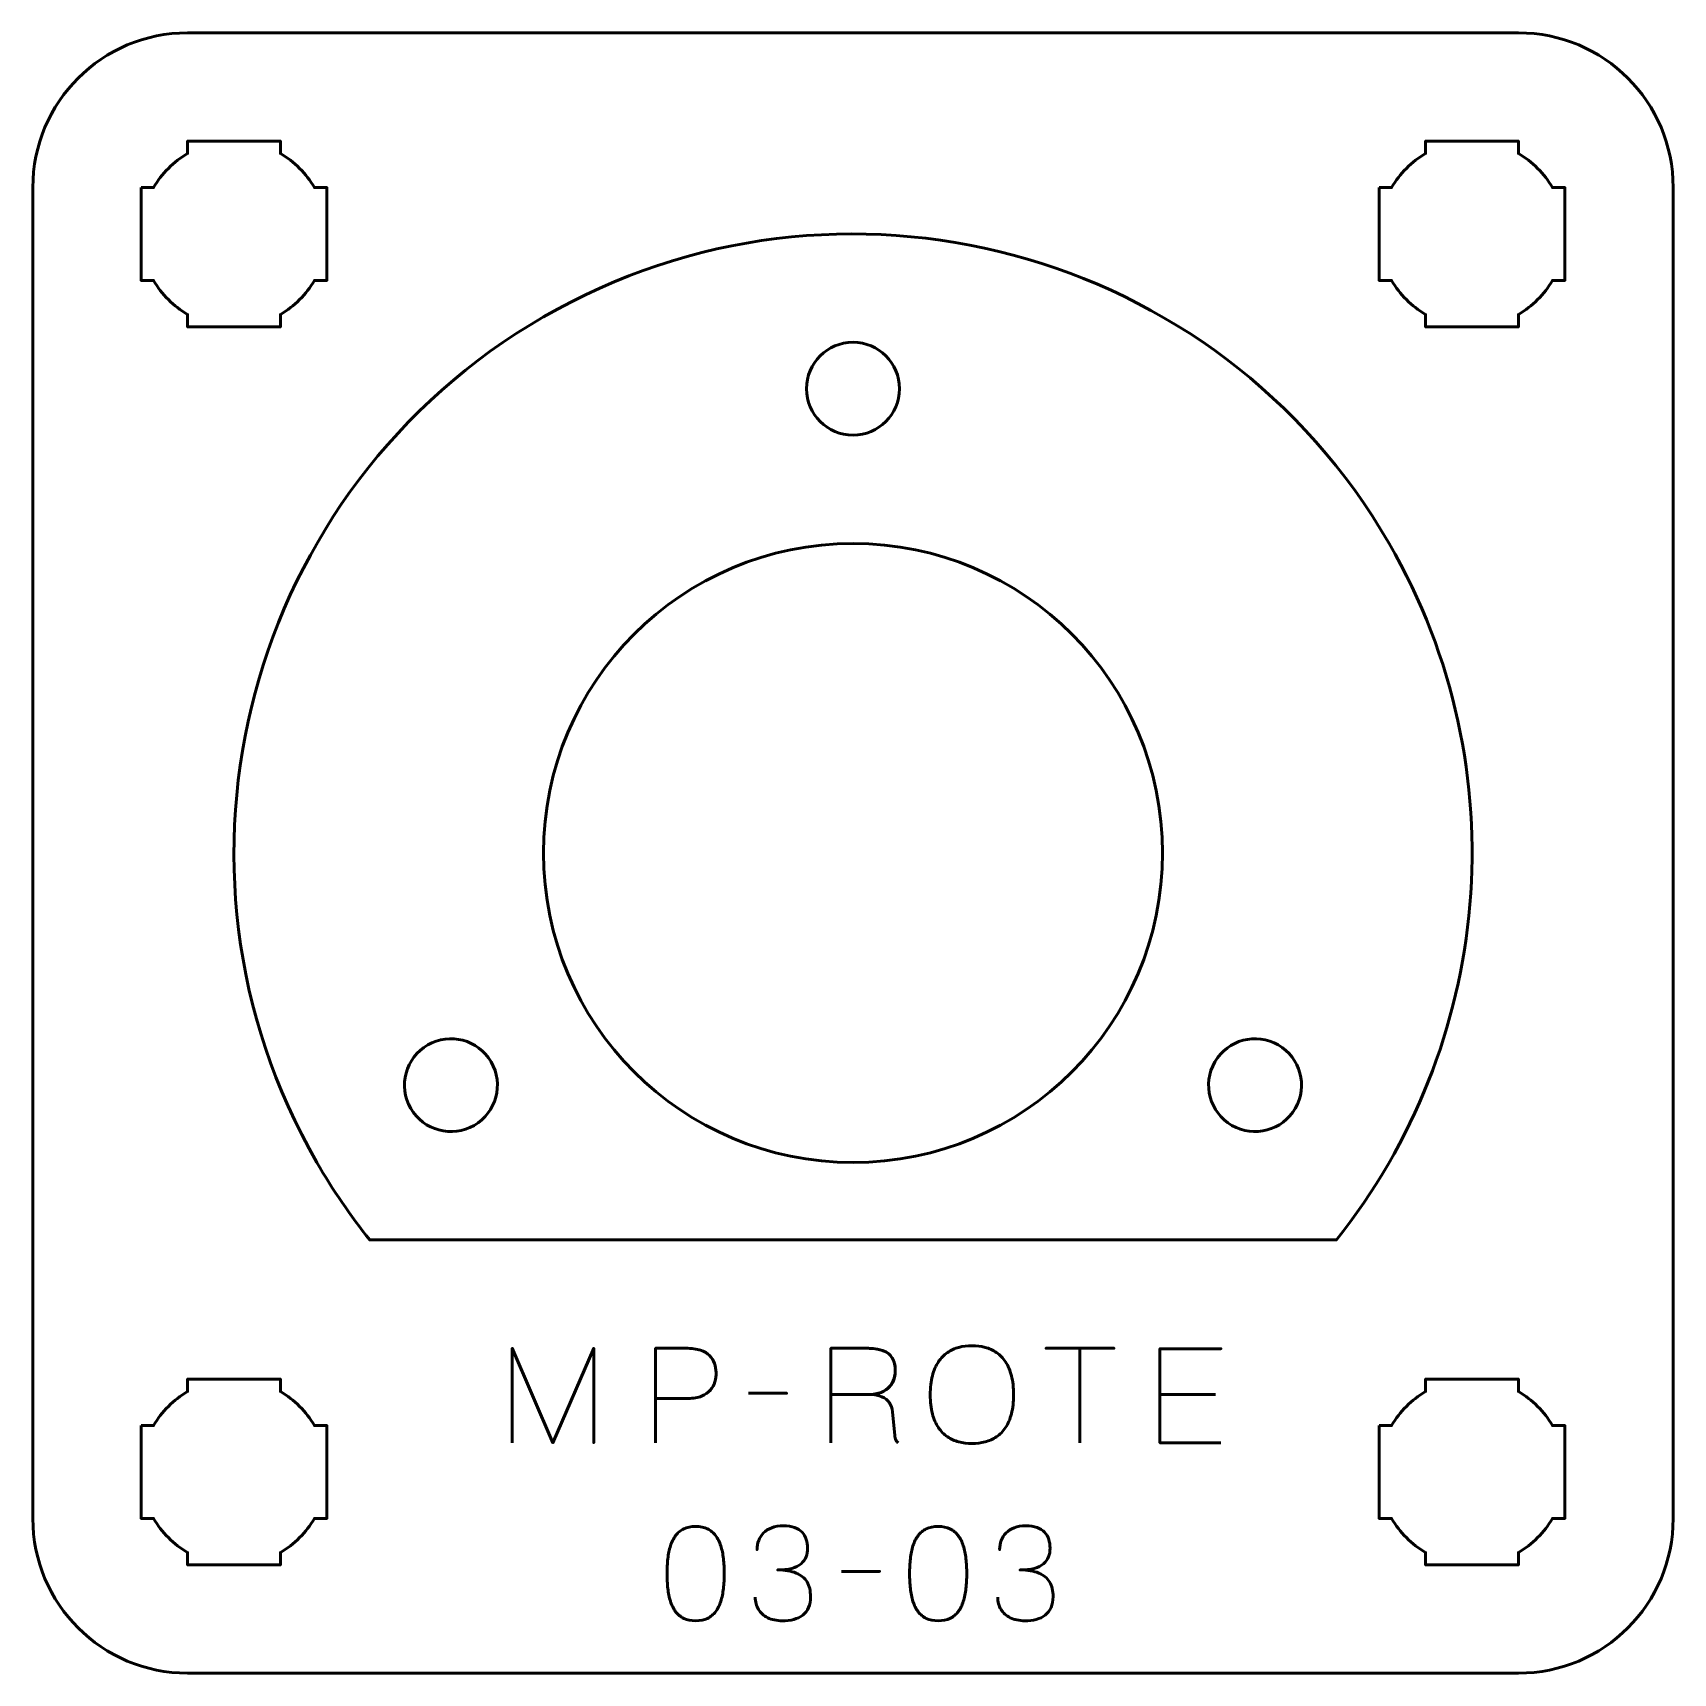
# Model space of a CAD drawing. Header units: centimetres. Extents: x -13.15 to -7.85, y -17.5 to -12.2.
import ezdxf

# ---------------------------------------------------------------- set-up
doc = ezdxf.new("R2010")
doc.units = ezdxf.units.CM
doc.header["$MEASUREMENT"] = 0
doc.layers.add('Layer 1', color=7, linetype='Continuous')

msp = doc.modelspace()

# ---------------------------------------------------------------- linework, layer by layer
at = {"layer": 'Layer 1', "lineweight": 53}
for points, knots in [([(-13.15, -17), (-13.15, -17), (-13.15, -12.7), (-13.15, -12.7), (-13.15, -12.7), (-13.15, -12.42391), (-12.92609, -12.2), (-12.65, -12.2), (-12.65, -12.2), (-12.65, -12.2), (-8.35, -12.2), (-8.35, -12.2), (-8.35, -12.2), (-8.07391, -12.2), (-7.85, -12.42391), (-7.85, -12.7), (-7.85, -12.7), (-7.85, -12.7), (-7.85, -17), (-7.85, -17), (-7.85, -17), (-7.85, -17.27609), (-8.07391, -17.5), (-8.35, -17.5), (-8.35, -17.5), (-8.35, -17.5), (-12.65, -17.5), (-12.65, -17.5), (-12.65, -17.5), (-12.92609, -17.5), (-13.15, -17.27609), (-13.15, -17)], [0, 0, 0, 0, 0.125, 0.125, 0.125, 0.125, 0.25, 0.25, 0.25, 0.25, 0.375, 0.375, 0.375, 0.375, 0.5, 0.5, 0.5, 0.5, 0.625, 0.625, 0.625, 0.625, 0.75, 0.75, 0.75, 0.75, 0.875, 0.875, 0.875, 0.875, 1, 1, 1, 1]), ([(-12.8, -12.7), (-12.8, -12.7), (-12.75985, -12.7), (-12.75985, -12.7), (-12.75985, -12.7), (-12.7335, -12.65447), (-12.69553, -12.6165), (-12.65, -12.59015), (-12.65, -12.59015), (-12.65, -12.59015), (-12.65, -12.55), (-12.65, -12.55), (-12.65, -12.55), (-12.65, -12.55), (-12.5, -12.55), (-12.5, -12.55), (-12.5, -12.55), (-12.5, -12.55), (-12.35, -12.55), (-12.35, -12.55), (-12.35, -12.55), (-12.35, -12.55), (-12.35, -12.59015), (-12.35, -12.59015), (-12.35, -12.59015), (-12.30447, -12.6165), (-12.2665, -12.65447), (-12.24015, -12.7), (-12.24015, -12.7), (-12.24015, -12.7), (-12.2, -12.7), (-12.2, -12.7), (-12.2, -12.7), (-12.2, -12.7), (-12.2, -12.85), (-12.2, -12.85), (-12.2, -12.85), (-12.2, -12.85), (-12.2, -13), (-12.2, -13), (-12.2, -13), (-12.2, -13), (-12.24015, -13), (-12.24015, -13), (-12.24015, -13), (-12.2665, -13.04553), (-12.30447, -13.0835), (-12.35, -13.10985), (-12.35, -13.10985), (-12.35, -13.10985), (-12.35, -13.15), (-12.35, -13.15), (-12.35, -13.15), (-12.35, -13.15), (-12.5, -13.15), (-12.5, -13.15), (-12.5, -13.15), (-12.5, -13.15), (-12.65, -13.15), (-12.65, -13.15), (-12.65, -13.15), (-12.65, -13.15), (-12.65, -13.10985), (-12.65, -13.10985), (-12.65, -13.10985), (-12.69553, -13.0835), (-12.7335, -13.04553), (-12.75985, -13), (-12.75985, -13), (-12.75985, -13), (-12.8, -13), (-12.8, -13), (-12.8, -13), (-12.8, -13), (-12.8, -12.85), (-12.8, -12.85), (-12.8, -12.85), (-12.8, -12.85), (-12.8, -12.7), (-12.8, -12.7)], [0, 0, 0, 0, 0.05, 0.05, 0.05, 0.05, 0.1, 0.1, 0.1, 0.1, 0.15, 0.15, 0.15, 0.15, 0.2, 0.2, 0.2, 0.2, 0.25, 0.25, 0.25, 0.25, 0.3, 0.3, 0.3, 0.3, 0.35, 0.35, 0.35, 0.35, 0.4, 0.4, 0.4, 0.4, 0.45, 0.45, 0.45, 0.45, 0.5, 0.5, 0.5, 0.5, 0.55, 0.55, 0.55, 0.55, 0.6, 0.6, 0.6, 0.6, 0.65, 0.65, 0.65, 0.65, 0.7, 0.7, 0.7, 0.7, 0.75, 0.75, 0.75, 0.75, 0.8, 0.8, 0.8, 0.8, 0.85, 0.85, 0.85, 0.85, 0.9, 0.9, 0.9, 0.9, 0.95, 0.95, 0.95, 0.95, 1, 1, 1, 1]), ([(-8.8, -12.7), (-8.8, -12.7), (-8.75985, -12.7), (-8.75985, -12.7), (-8.75985, -12.7), (-8.7335, -12.65447), (-8.69553, -12.6165), (-8.65, -12.59015), (-8.65, -12.59015), (-8.65, -12.59015), (-8.65, -12.55), (-8.65, -12.55), (-8.65, -12.55), (-8.65, -12.55), (-8.5, -12.55), (-8.5, -12.55), (-8.5, -12.55), (-8.5, -12.55), (-8.35, -12.55), (-8.35, -12.55), (-8.35, -12.55), (-8.35, -12.55), (-8.35, -12.59015), (-8.35, -12.59015), (-8.35, -12.59015), (-8.30447, -12.6165), (-8.2665, -12.65447), (-8.24015, -12.7), (-8.24015, -12.7), (-8.24015, -12.7), (-8.2, -12.7), (-8.2, -12.7), (-8.2, -12.7), (-8.2, -12.7), (-8.2, -12.85), (-8.2, -12.85), (-8.2, -12.85), (-8.2, -12.85), (-8.2, -13), (-8.2, -13), (-8.2, -13), (-8.2, -13), (-8.24015, -13), (-8.24015, -13), (-8.24015, -13), (-8.2665, -13.04553), (-8.30447, -13.0835), (-8.35, -13.10985), (-8.35, -13.10985), (-8.35, -13.10985), (-8.35, -13.15), (-8.35, -13.15), (-8.35, -13.15), (-8.35, -13.15), (-8.5, -13.15), (-8.5, -13.15), (-8.5, -13.15), (-8.5, -13.15), (-8.65, -13.15), (-8.65, -13.15), (-8.65, -13.15), (-8.65, -13.15), (-8.65, -13.10985), (-8.65, -13.10985), (-8.65, -13.10985), (-8.69553, -13.0835), (-8.7335, -13.04553), (-8.75985, -13), (-8.75985, -13), (-8.75985, -13), (-8.8, -13), (-8.8, -13), (-8.8, -13), (-8.8, -13), (-8.8, -12.85), (-8.8, -12.85), (-8.8, -12.85), (-8.8, -12.85), (-8.8, -12.7), (-8.8, -12.7)], [0, 0, 0, 0, 0.05, 0.05, 0.05, 0.05, 0.1, 0.1, 0.1, 0.1, 0.15, 0.15, 0.15, 0.15, 0.2, 0.2, 0.2, 0.2, 0.25, 0.25, 0.25, 0.25, 0.3, 0.3, 0.3, 0.3, 0.35, 0.35, 0.35, 0.35, 0.4, 0.4, 0.4, 0.4, 0.45, 0.45, 0.45, 0.45, 0.5, 0.5, 0.5, 0.5, 0.55, 0.55, 0.55, 0.55, 0.6, 0.6, 0.6, 0.6, 0.65, 0.65, 0.65, 0.65, 0.7, 0.7, 0.7, 0.7, 0.75, 0.75, 0.75, 0.75, 0.8, 0.8, 0.8, 0.8, 0.85, 0.85, 0.85, 0.85, 0.9, 0.9, 0.9, 0.9, 0.95, 0.95, 0.95, 0.95, 1, 1, 1, 1]), ([(-10.35, -13.35), (-10.35, -13.43283), (-10.41717, -13.5), (-10.5, -13.5), (-10.5, -13.5), (-10.58283, -13.5), (-10.65, -13.43283), (-10.65, -13.35), (-10.65, -13.35), (-10.65, -13.26717), (-10.58283, -13.2), (-10.5, -13.2), (-10.5, -13.2), (-10.41717, -13.2), (-10.35, -13.26717), (-10.35, -13.35)], [0, 0, 0, 0, 0.25, 0.25, 0.25, 0.25, 0.5, 0.5, 0.5, 0.5, 0.75, 0.75, 0.75, 0.75, 1, 1, 1, 1]), ([(-9.5, -14.85), (-9.5, -15.40218), (-9.94782, -15.85), (-10.5, -15.85), (-10.5, -15.85), (-11.05218, -15.85), (-11.5, -15.40218), (-11.5, -14.85), (-11.5, -14.85), (-11.5, -14.29782), (-11.05218, -13.85), (-10.5, -13.85), (-10.5, -13.85), (-9.94782, -13.85), (-9.5, -14.29782), (-9.5, -14.85)], [0, 0, 0, 0, 0.25, 0.25, 0.25, 0.25, 0.5, 0.5, 0.5, 0.5, 0.75, 0.75, 0.75, 0.75, 1, 1, 1, 1]), ([(-11.87404, -15.4701), (-11.80231, -15.42868), (-11.71055, -15.45327), (-11.66913, -15.525), (-11.66913, -15.525), (-11.62772, -15.59673), (-11.65231, -15.68849), (-11.72404, -15.7299), (-11.72404, -15.7299), (-11.79577, -15.77132), (-11.88753, -15.74673), (-11.92894, -15.675), (-11.92894, -15.675), (-11.97036, -15.60327), (-11.94577, -15.51151), (-11.87404, -15.4701)], [0, 0, 0, 0, 0.25, 0.25, 0.25, 0.25, 0.5, 0.5, 0.5, 0.5, 0.75, 0.75, 0.75, 0.75, 1, 1, 1, 1]), ([(-9.27596, -15.7299), (-9.34769, -15.68849), (-9.37228, -15.59673), (-9.33087, -15.525), (-9.33087, -15.525), (-9.28945, -15.45327), (-9.19769, -15.42868), (-9.12596, -15.4701), (-9.12596, -15.4701), (-9.05423, -15.51151), (-9.02964, -15.60327), (-9.07106, -15.675), (-9.07106, -15.675), (-9.11247, -15.74673), (-9.20423, -15.77132), (-9.27596, -15.7299)], [0, 0, 0, 0, 0.25, 0.25, 0.25, 0.25, 0.5, 0.5, 0.5, 0.5, 0.75, 0.75, 0.75, 0.75, 1, 1, 1, 1]), ([(-12.8, -16.7), (-12.8, -16.7), (-12.75985, -16.7), (-12.75985, -16.7), (-12.75985, -16.7), (-12.7335, -16.65447), (-12.69553, -16.6165), (-12.65, -16.59015), (-12.65, -16.59015), (-12.65, -16.59015), (-12.65, -16.55), (-12.65, -16.55), (-12.65, -16.55), (-12.65, -16.55), (-12.5, -16.55), (-12.5, -16.55), (-12.5, -16.55), (-12.5, -16.55), (-12.35, -16.55), (-12.35, -16.55), (-12.35, -16.55), (-12.35, -16.55), (-12.35, -16.59015), (-12.35, -16.59015), (-12.35, -16.59015), (-12.30447, -16.6165), (-12.2665, -16.65447), (-12.24015, -16.7), (-12.24015, -16.7), (-12.24015, -16.7), (-12.2, -16.7), (-12.2, -16.7), (-12.2, -16.7), (-12.2, -16.7), (-12.2, -16.85), (-12.2, -16.85), (-12.2, -16.85), (-12.2, -16.85), (-12.2, -17), (-12.2, -17), (-12.2, -17), (-12.2, -17), (-12.24015, -17), (-12.24015, -17), (-12.24015, -17), (-12.2665, -17.04553), (-12.30447, -17.0835), (-12.35, -17.10985), (-12.35, -17.10985), (-12.35, -17.10985), (-12.35, -17.15), (-12.35, -17.15), (-12.35, -17.15), (-12.35, -17.15), (-12.5, -17.15), (-12.5, -17.15), (-12.5, -17.15), (-12.5, -17.15), (-12.65, -17.15), (-12.65, -17.15), (-12.65, -17.15), (-12.65, -17.15), (-12.65, -17.10985), (-12.65, -17.10985), (-12.65, -17.10985), (-12.69553, -17.0835), (-12.7335, -17.04553), (-12.75985, -17), (-12.75985, -17), (-12.75985, -17), (-12.8, -17), (-12.8, -17), (-12.8, -17), (-12.8, -17), (-12.8, -16.85), (-12.8, -16.85), (-12.8, -16.85), (-12.8, -16.85), (-12.8, -16.7), (-12.8, -16.7)], [0, 0, 0, 0, 0.05, 0.05, 0.05, 0.05, 0.1, 0.1, 0.1, 0.1, 0.15, 0.15, 0.15, 0.15, 0.2, 0.2, 0.2, 0.2, 0.25, 0.25, 0.25, 0.25, 0.3, 0.3, 0.3, 0.3, 0.35, 0.35, 0.35, 0.35, 0.4, 0.4, 0.4, 0.4, 0.45, 0.45, 0.45, 0.45, 0.5, 0.5, 0.5, 0.5, 0.55, 0.55, 0.55, 0.55, 0.6, 0.6, 0.6, 0.6, 0.65, 0.65, 0.65, 0.65, 0.7, 0.7, 0.7, 0.7, 0.75, 0.75, 0.75, 0.75, 0.8, 0.8, 0.8, 0.8, 0.85, 0.85, 0.85, 0.85, 0.9, 0.9, 0.9, 0.9, 0.95, 0.95, 0.95, 0.95, 1, 1, 1, 1]), ([(-8.8, -16.7), (-8.8, -16.7), (-8.75985, -16.7), (-8.75985, -16.7), (-8.75985, -16.7), (-8.7335, -16.65447), (-8.69553, -16.6165), (-8.65, -16.59015), (-8.65, -16.59015), (-8.65, -16.59015), (-8.65, -16.55), (-8.65, -16.55), (-8.65, -16.55), (-8.65, -16.55), (-8.5, -16.55), (-8.5, -16.55), (-8.5, -16.55), (-8.5, -16.55), (-8.35, -16.55), (-8.35, -16.55), (-8.35, -16.55), (-8.35, -16.55), (-8.35, -16.59015), (-8.35, -16.59015), (-8.35, -16.59015), (-8.30447, -16.6165), (-8.2665, -16.65447), (-8.24015, -16.7), (-8.24015, -16.7), (-8.24015, -16.7), (-8.2, -16.7), (-8.2, -16.7), (-8.2, -16.7), (-8.2, -16.7), (-8.2, -16.85), (-8.2, -16.85), (-8.2, -16.85), (-8.2, -16.85), (-8.2, -17), (-8.2, -17), (-8.2, -17), (-8.2, -17), (-8.24015, -17), (-8.24015, -17), (-8.24015, -17), (-8.2665, -17.04553), (-8.30447, -17.0835), (-8.35, -17.10985), (-8.35, -17.10985), (-8.35, -17.10985), (-8.35, -17.15), (-8.35, -17.15), (-8.35, -17.15), (-8.35, -17.15), (-8.5, -17.15), (-8.5, -17.15), (-8.5, -17.15), (-8.5, -17.15), (-8.65, -17.15), (-8.65, -17.15), (-8.65, -17.15), (-8.65, -17.15), (-8.65, -17.10985), (-8.65, -17.10985), (-8.65, -17.10985), (-8.69553, -17.0835), (-8.7335, -17.04553), (-8.75985, -17), (-8.75985, -17), (-8.75985, -17), (-8.8, -17), (-8.8, -17), (-8.8, -17), (-8.8, -17), (-8.8, -16.85), (-8.8, -16.85), (-8.8, -16.85), (-8.8, -16.85), (-8.8, -16.7), (-8.8, -16.7)], [0, 0, 0, 0, 0.05, 0.05, 0.05, 0.05, 0.1, 0.1, 0.1, 0.1, 0.15, 0.15, 0.15, 0.15, 0.2, 0.2, 0.2, 0.2, 0.25, 0.25, 0.25, 0.25, 0.3, 0.3, 0.3, 0.3, 0.35, 0.35, 0.35, 0.35, 0.4, 0.4, 0.4, 0.4, 0.45, 0.45, 0.45, 0.45, 0.5, 0.5, 0.5, 0.5, 0.55, 0.55, 0.55, 0.55, 0.6, 0.6, 0.6, 0.6, 0.65, 0.65, 0.65, 0.65, 0.7, 0.7, 0.7, 0.7, 0.75, 0.75, 0.75, 0.75, 0.8, 0.8, 0.8, 0.8, 0.85, 0.85, 0.85, 0.85, 0.9, 0.9, 0.9, 0.9, 0.95, 0.95, 0.95, 0.95, 1, 1, 1, 1])]:
    msp.add_open_spline(points, degree=3, knots=knots, dxfattribs=at)
at = {"layer": 'Layer 1', "color": 5, "lineweight": 53}
for points, knots in [([(-11.5, -13.11795), (-10.54359, -12.56576), (-9.32013, -12.89359), (-8.76795, -13.85), (-8.76795, -13.85), (-8.3441, -14.58412), (-8.43879, -15.47555), (-8.93821, -16.1), (-8.93821, -16.1), (-8.93821, -16.1), (-12.06154, -16.1), (-12.06154, -16.1), (-12.06154, -16.1), (-12.12366, -16.02222), (-12.18076, -15.93883), (-12.23205, -15.85), (-12.23205, -15.85), (-12.78424, -14.89359), (-12.45641, -13.67013), (-11.5, -13.11795)], [0, 0, 0, 0, 0.2, 0.2, 0.2, 0.2, 0.4, 0.4, 0.4, 0.4, 0.6, 0.6, 0.6, 0.6, 0.8, 0.8, 0.8, 0.8, 1, 1, 1, 1]), ([(-11.60069, -16.75536), (-11.60069, -16.75536), (-11.60069, -16.45014), (-11.60069, -16.45014), (-11.60069, -16.45014), (-11.60069, -16.45014), (-11.46946, -16.75536), (-11.46946, -16.75536), (-11.46946, -16.75536), (-11.46946, -16.75536), (-11.3378, -16.45014), (-11.3378, -16.45014), (-11.3378, -16.45014), (-11.3378, -16.45014), (-11.3378, -16.75536), (-11.3378, -16.75536), (-11.3378, -16.75536), (-11.3378, -16.75536), (-11.3378, -16.45014), (-11.3378, -16.45014), (-11.3378, -16.45014), (-11.3378, -16.45014), (-11.46946, -16.75536), (-11.46946, -16.75536), (-11.46946, -16.75536), (-11.46946, -16.75536), (-11.60069, -16.45014), (-11.60069, -16.45014), (-11.60069, -16.45014), (-11.60069, -16.45014), (-11.60069, -16.75536), (-11.60069, -16.75536)], [0, 0, 0, 0, 0.125, 0.125, 0.125, 0.125, 0.25, 0.25, 0.25, 0.25, 0.375, 0.375, 0.375, 0.375, 0.5, 0.5, 0.5, 0.5, 0.625, 0.625, 0.625, 0.625, 0.75, 0.75, 0.75, 0.75, 0.875, 0.875, 0.875, 0.875, 1, 1, 1, 1]), ([(-11.13799, -16.75536), (-11.13799, -16.75536), (-11.13799, -16.45014), (-11.13799, -16.45014), (-11.13799, -16.45014), (-11.13799, -16.45014), (-11.04062, -16.45014), (-11.04062, -16.45014), (-11.04062, -16.45014), (-11.02115, -16.45021), (-11.00514, -16.4524), (-10.99251, -16.45663), (-10.99251, -16.45663), (-10.97995, -16.46079), (-10.97007, -16.46658), (-10.96294, -16.47392), (-10.96294, -16.47392), (-10.95582, -16.48118), (-10.95074, -16.48951), (-10.94763, -16.49889), (-10.94763, -16.49889), (-10.9446, -16.50828), (-10.94284, -16.51808), (-10.94241, -16.52846), (-10.94241, -16.52846), (-10.94192, -16.53883), (-10.94312, -16.54899), (-10.94594, -16.55886), (-10.94594, -16.55886), (-10.94883, -16.56874), (-10.9537, -16.5777), (-10.96069, -16.58575), (-10.96069, -16.58575), (-10.9676, -16.59379), (-10.97698, -16.60021), (-10.98877, -16.60494), (-10.98877, -16.60494), (-11.00055, -16.60973), (-11.01515, -16.61213), (-11.03258, -16.61227), (-11.03258, -16.61227), (-11.03258, -16.61227), (-11.13799, -16.61227), (-11.13799, -16.61227), (-11.13799, -16.61227), (-11.13799, -16.61227), (-11.03258, -16.61227), (-11.03258, -16.61227), (-11.03258, -16.61227), (-11.01551, -16.61213), (-11.00104, -16.60973), (-10.98933, -16.60494), (-10.98933, -16.60494), (-10.97755, -16.60021), (-10.96816, -16.59379), (-10.96111, -16.58575), (-10.96111, -16.58575), (-10.95412, -16.5777), (-10.94911, -16.56874), (-10.94615, -16.55886), (-10.94615, -16.55886), (-10.94319, -16.54899), (-10.94192, -16.53883), (-10.94241, -16.52846), (-10.94241, -16.52846), (-10.94284, -16.51808), (-10.9446, -16.50828), (-10.94777, -16.49889), (-10.94777, -16.49889), (-10.95088, -16.48951), (-10.9561, -16.48118), (-10.96323, -16.47392), (-10.96323, -16.47392), (-10.97042, -16.46658), (-10.9803, -16.46079), (-10.99286, -16.45663), (-10.99286, -16.45663), (-11.00549, -16.4524), (-11.02136, -16.45021), (-11.04062, -16.45014), (-11.04062, -16.45014), (-11.04062, -16.45014), (-11.13799, -16.45014), (-11.13799, -16.45014), (-11.13799, -16.45014), (-11.13799, -16.45014), (-11.13799, -16.75536), (-11.13799, -16.75536)], [0, 0, 0, 0, 0.0454545, 0.0454545, 0.0454545, 0.0454545, 0.0909091, 0.0909091, 0.0909091, 0.0909091, 0.1363636, 0.1363636, 0.1363636, 0.1363636, 0.1818182, 0.1818182, 0.1818182, 0.1818182, 0.2272727, 0.2272727, 0.2272727, 0.2272727, 0.2727273, 0.2727273, 0.2727273, 0.2727273, 0.3181818, 0.3181818, 0.3181818, 0.3181818, 0.3636364, 0.3636364, 0.3636364, 0.3636364, 0.4090909, 0.4090909, 0.4090909, 0.4090909, 0.4545455, 0.4545455, 0.4545455, 0.4545455, 0.5, 0.5, 0.5, 0.5, 0.5454545, 0.5454545, 0.5454545, 0.5454545, 0.5909091, 0.5909091, 0.5909091, 0.5909091, 0.6363636, 0.6363636, 0.6363636, 0.6363636, 0.6818182, 0.6818182, 0.6818182, 0.6818182, 0.7272727, 0.7272727, 0.7272727, 0.7272727, 0.7727273, 0.7727273, 0.7727273, 0.7727273, 0.8181818, 0.8181818, 0.8181818, 0.8181818, 0.8636364, 0.8636364, 0.8636364, 0.8636364, 0.9090909, 0.9090909, 0.9090909, 0.9090909, 0.9545455, 0.9545455, 0.9545455, 0.9545455, 1, 1, 1, 1]), ([(-10.57158, -16.75536), (-10.57158, -16.75536), (-10.57158, -16.45014), (-10.57158, -16.45014), (-10.57158, -16.45014), (-10.57158, -16.45014), (-10.46024, -16.45014), (-10.46024, -16.45014), (-10.46024, -16.45014), (-10.44472, -16.45014), (-10.43146, -16.4512), (-10.42052, -16.45324), (-10.42052, -16.45324), (-10.40952, -16.45529), (-10.40041, -16.45825), (-10.39322, -16.46213), (-10.39322, -16.46213), (-10.38602, -16.46601), (-10.38038, -16.47074), (-10.37621, -16.47631), (-10.37621, -16.47631), (-10.37198, -16.48182), (-10.36902, -16.4881), (-10.36711, -16.49508), (-10.36711, -16.49508), (-10.36521, -16.50207), (-10.36408, -16.50962), (-10.36373, -16.51787), (-10.36373, -16.51787), (-10.36323, -16.52824), (-10.36436, -16.53826), (-10.36704, -16.54793), (-10.36704, -16.54793), (-10.36979, -16.55766), (-10.37452, -16.56634), (-10.38122, -16.5741), (-10.38122, -16.5741), (-10.388, -16.58187), (-10.3971, -16.588), (-10.40867, -16.59259), (-10.40867, -16.59259), (-10.42024, -16.59711), (-10.43456, -16.5995), (-10.45178, -16.59957), (-10.45178, -16.59957), (-10.45178, -16.59957), (-10.57158, -16.59957), (-10.57158, -16.59957), (-10.57158, -16.59957), (-10.57158, -16.59957), (-10.45178, -16.59957), (-10.45178, -16.59957), (-10.45178, -16.59957), (-10.43492, -16.5995), (-10.42073, -16.59711), (-10.40923, -16.59259), (-10.40923, -16.59259), (-10.39773, -16.588), (-10.38856, -16.58187), (-10.38172, -16.5741), (-10.38172, -16.5741), (-10.37487, -16.56634), (-10.37008, -16.55766), (-10.36725, -16.54793), (-10.36725, -16.54793), (-10.36443, -16.53826), (-10.36323, -16.52824), (-10.36373, -16.51787), (-10.36373, -16.51787), (-10.36415, -16.50757), (-10.36591, -16.49826), (-10.36902, -16.48993), (-10.36902, -16.48993), (-10.37205, -16.48168), (-10.37713, -16.47455), (-10.38419, -16.46862), (-10.38419, -16.46862), (-10.39124, -16.4627), (-10.40098, -16.45811), (-10.41333, -16.45494), (-10.41333, -16.45494), (-10.42567, -16.45176), (-10.44134, -16.45014), (-10.46024, -16.45014), (-10.46024, -16.45014), (-10.46024, -16.45014), (-10.57158, -16.45014), (-10.57158, -16.45014), (-10.57158, -16.45014), (-10.57158, -16.45014), (-10.57158, -16.75536), (-10.57158, -16.75536)], [0, 0, 0, 0, 0.0434783, 0.0434783, 0.0434783, 0.0434783, 0.0869565, 0.0869565, 0.0869565, 0.0869565, 0.1304348, 0.1304348, 0.1304348, 0.1304348, 0.173913, 0.173913, 0.173913, 0.173913, 0.2173913, 0.2173913, 0.2173913, 0.2173913, 0.2608696, 0.2608696, 0.2608696, 0.2608696, 0.3043478, 0.3043478, 0.3043478, 0.3043478, 0.3478261, 0.3478261, 0.3478261, 0.3478261, 0.3913043, 0.3913043, 0.3913043, 0.3913043, 0.4347826, 0.4347826, 0.4347826, 0.4347826, 0.4782609, 0.4782609, 0.4782609, 0.4782609, 0.5217391, 0.5217391, 0.5217391, 0.5217391, 0.5652174, 0.5652174, 0.5652174, 0.5652174, 0.6086957, 0.6086957, 0.6086957, 0.6086957, 0.6521739, 0.6521739, 0.6521739, 0.6521739, 0.6956522, 0.6956522, 0.6956522, 0.6956522, 0.7391304, 0.7391304, 0.7391304, 0.7391304, 0.7826087, 0.7826087, 0.7826087, 0.7826087, 0.826087, 0.826087, 0.826087, 0.826087, 0.8695652, 0.8695652, 0.8695652, 0.8695652, 0.9130435, 0.9130435, 0.9130435, 0.9130435, 0.9565217, 0.9565217, 0.9565217, 0.9565217, 1, 1, 1, 1]), ([(-10.11565, -16.7579), (-10.10076, -16.75797), (-10.08665, -16.75621), (-10.07318, -16.75275), (-10.07318, -16.75275), (-10.05977, -16.74922), (-10.0475, -16.74372), (-10.03628, -16.7361), (-10.03628, -16.7361), (-10.02506, -16.72855), (-10.01532, -16.7186), (-10.00707, -16.70632), (-10.00707, -16.70632), (-9.99881, -16.69405), (-9.99246, -16.67916), (-9.98795, -16.66166), (-9.98795, -16.66166), (-9.98336, -16.64417), (-9.9811, -16.62377), (-9.98103, -16.60042), (-9.98103, -16.60042), (-9.9811, -16.57707), (-9.98336, -16.55668), (-9.98795, -16.53911), (-9.98795, -16.53911), (-9.99246, -16.52154), (-9.99881, -16.50658), (-10.00707, -16.49424), (-10.00707, -16.49424), (-10.01532, -16.48189), (-10.02506, -16.47187), (-10.03628, -16.46418), (-10.03628, -16.46418), (-10.0475, -16.45649), (-10.05977, -16.45092), (-10.07318, -16.44732), (-10.07318, -16.44732), (-10.08665, -16.44379), (-10.10076, -16.44203), (-10.11565, -16.4421), (-10.11565, -16.4421), (-10.13054, -16.44203), (-10.14465, -16.44379), (-10.15813, -16.44732), (-10.15813, -16.44732), (-10.17153, -16.45092), (-10.18381, -16.45649), (-10.19503, -16.46418), (-10.19503, -16.46418), (-10.20624, -16.47187), (-10.21598, -16.48189), (-10.22424, -16.49424), (-10.22424, -16.49424), (-10.23249, -16.50658), (-10.23884, -16.52154), (-10.24336, -16.53911), (-10.24336, -16.53911), (-10.24794, -16.55668), (-10.2502, -16.57707), (-10.25027, -16.60042), (-10.25027, -16.60042), (-10.2502, -16.62377), (-10.24794, -16.64417), (-10.24336, -16.66166), (-10.24336, -16.66166), (-10.23884, -16.67916), (-10.23249, -16.69405), (-10.22424, -16.70632), (-10.22424, -16.70632), (-10.21598, -16.7186), (-10.20624, -16.72855), (-10.19503, -16.7361), (-10.19503, -16.7361), (-10.18381, -16.74372), (-10.17153, -16.74922), (-10.15813, -16.75275), (-10.15813, -16.75275), (-10.14465, -16.75621), (-10.13054, -16.75797), (-10.11565, -16.7579)], [0, 0, 0, 0, 0.05, 0.05, 0.05, 0.05, 0.1, 0.1, 0.1, 0.1, 0.15, 0.15, 0.15, 0.15, 0.2, 0.2, 0.2, 0.2, 0.25, 0.25, 0.25, 0.25, 0.3, 0.3, 0.3, 0.3, 0.35, 0.35, 0.35, 0.35, 0.4, 0.4, 0.4, 0.4, 0.45, 0.45, 0.45, 0.45, 0.5, 0.5, 0.5, 0.5, 0.55, 0.55, 0.55, 0.55, 0.6, 0.6, 0.6, 0.6, 0.65, 0.65, 0.65, 0.65, 0.7, 0.7, 0.7, 0.7, 0.75, 0.75, 0.75, 0.75, 0.8, 0.8, 0.8, 0.8, 0.85, 0.85, 0.85, 0.85, 0.9, 0.9, 0.9, 0.9, 0.95, 0.95, 0.95, 0.95, 1, 1, 1, 1]), ([(-10.11565, -16.7579), (-10.10076, -16.75797), (-10.08665, -16.75621), (-10.07318, -16.75275), (-10.07318, -16.75275), (-10.05977, -16.74922), (-10.0475, -16.74372), (-10.03628, -16.7361), (-10.03628, -16.7361), (-10.02506, -16.72855), (-10.01532, -16.7186), (-10.00707, -16.70632), (-10.00707, -16.70632), (-9.99881, -16.69405), (-9.99246, -16.67916), (-9.98795, -16.66166), (-9.98795, -16.66166), (-9.98336, -16.64417), (-9.9811, -16.62377), (-9.98103, -16.60042), (-9.98103, -16.60042), (-9.9811, -16.57707), (-9.98336, -16.55668), (-9.98795, -16.53911), (-9.98795, -16.53911), (-9.99246, -16.52154), (-9.99881, -16.50658), (-10.00707, -16.49424), (-10.00707, -16.49424), (-10.01532, -16.48189), (-10.02506, -16.47187), (-10.03628, -16.46418), (-10.03628, -16.46418), (-10.0475, -16.45649), (-10.05977, -16.45092), (-10.07318, -16.44732), (-10.07318, -16.44732), (-10.08665, -16.44379), (-10.10076, -16.44203), (-10.11565, -16.4421), (-10.11565, -16.4421), (-10.13054, -16.44203), (-10.14465, -16.44379), (-10.15813, -16.44732), (-10.15813, -16.44732), (-10.17153, -16.45092), (-10.18381, -16.45649), (-10.19503, -16.46418), (-10.19503, -16.46418), (-10.20624, -16.47187), (-10.21598, -16.48189), (-10.22424, -16.49424), (-10.22424, -16.49424), (-10.23249, -16.50658), (-10.23884, -16.52154), (-10.24336, -16.53911), (-10.24336, -16.53911), (-10.24794, -16.55668), (-10.2502, -16.57707), (-10.25027, -16.60042), (-10.25027, -16.60042), (-10.2502, -16.62377), (-10.24794, -16.64417), (-10.24336, -16.66166), (-10.24336, -16.66166), (-10.23884, -16.67916), (-10.23249, -16.69405), (-10.22424, -16.70632), (-10.22424, -16.70632), (-10.21598, -16.7186), (-10.20624, -16.72855), (-10.19503, -16.7361), (-10.19503, -16.7361), (-10.18381, -16.74372), (-10.17153, -16.74922), (-10.15813, -16.75275), (-10.15813, -16.75275), (-10.14465, -16.75621), (-10.13054, -16.75797), (-10.11565, -16.7579)], [0, 0, 0, 0, 0.05, 0.05, 0.05, 0.05, 0.1, 0.1, 0.1, 0.1, 0.15, 0.15, 0.15, 0.15, 0.2, 0.2, 0.2, 0.2, 0.25, 0.25, 0.25, 0.25, 0.3, 0.3, 0.3, 0.3, 0.35, 0.35, 0.35, 0.35, 0.4, 0.4, 0.4, 0.4, 0.45, 0.45, 0.45, 0.45, 0.5, 0.5, 0.5, 0.5, 0.55, 0.55, 0.55, 0.55, 0.6, 0.6, 0.6, 0.6, 0.65, 0.65, 0.65, 0.65, 0.7, 0.7, 0.7, 0.7, 0.75, 0.75, 0.75, 0.75, 0.8, 0.8, 0.8, 0.8, 0.85, 0.85, 0.85, 0.85, 0.9, 0.9, 0.9, 0.9, 0.95, 0.95, 0.95, 0.95, 1, 1, 1, 1]), ([(-9.76683, -16.75536), (-9.76683, -16.75536), (-9.76683, -16.45014), (-9.76683, -16.45014), (-9.76683, -16.45014), (-9.76683, -16.45014), (-9.87647, -16.45014), (-9.87647, -16.45014), (-9.87647, -16.45014), (-9.87647, -16.45014), (-9.65634, -16.45014), (-9.65634, -16.45014), (-9.65634, -16.45014), (-9.65634, -16.45014), (-9.76683, -16.45014), (-9.76683, -16.45014), (-9.76683, -16.45014), (-9.76683, -16.45014), (-9.76683, -16.75536), (-9.76683, -16.75536)], [0, 0, 0, 0, 0.2, 0.2, 0.2, 0.2, 0.4, 0.4, 0.4, 0.4, 0.6, 0.6, 0.6, 0.6, 0.8, 0.8, 0.8, 0.8, 1, 1, 1, 1]), ([(-9.31133, -16.75536), (-9.31133, -16.75536), (-9.5086, -16.75536), (-9.5086, -16.75536), (-9.5086, -16.75536), (-9.5086, -16.75536), (-9.5086, -16.45183), (-9.5086, -16.45183), (-9.5086, -16.45183), (-9.5086, -16.45183), (-9.31133, -16.45183), (-9.31133, -16.45183), (-9.31133, -16.45183), (-9.31133, -16.45183), (-9.5086, -16.45183), (-9.5086, -16.45183), (-9.5086, -16.45183), (-9.5086, -16.45183), (-9.5086, -16.75536), (-9.5086, -16.75536), (-9.5086, -16.75536), (-9.5086, -16.75536), (-9.31133, -16.75536), (-9.31133, -16.75536)], [0, 0, 0, 0, 0.1666667, 0.1666667, 0.1666667, 0.1666667, 0.3333333, 0.3333333, 0.3333333, 0.3333333, 0.5, 0.5, 0.5, 0.5, 0.6666667, 0.6666667, 0.6666667, 0.6666667, 0.8333333, 0.8333333, 0.8333333, 0.8333333, 1, 1, 1, 1]), ([(-10.83743, -16.59576), (-10.83743, -16.59576), (-10.71424, -16.59576), (-10.71424, -16.59576), (-10.71424, -16.59576), (-10.71424, -16.59576), (-10.83743, -16.59576), (-10.83743, -16.59576)], [0, 0, 0, 0, 0.5, 0.5, 0.5, 0.5, 1, 1, 1, 1]), ([(-10.35441, -16.75536), (-10.35723, -16.75331), (-10.35935, -16.75084), (-10.3609, -16.74795), (-10.3609, -16.74795), (-10.36246, -16.74506), (-10.36351, -16.74217), (-10.36415, -16.73934), (-10.36415, -16.73934), (-10.36471, -16.73659), (-10.365, -16.73426), (-10.365, -16.7325), (-10.365, -16.7325), (-10.365, -16.7325), (-10.37262, -16.65545), (-10.37262, -16.65545), (-10.37262, -16.65545), (-10.37346, -16.64438), (-10.37671, -16.63464), (-10.38228, -16.62631), (-10.38228, -16.62631), (-10.38793, -16.61792), (-10.39597, -16.61143), (-10.40655, -16.6067), (-10.40655, -16.6067), (-10.41707, -16.60204), (-10.43019, -16.59965), (-10.44585, -16.59957), (-10.44585, -16.59957), (-10.43019, -16.59965), (-10.41707, -16.60204), (-10.40655, -16.6067), (-10.40655, -16.6067), (-10.39597, -16.61143), (-10.38793, -16.61792), (-10.38228, -16.62631), (-10.38228, -16.62631), (-10.37671, -16.63464), (-10.37346, -16.64438), (-10.37262, -16.65545), (-10.37262, -16.65545), (-10.37262, -16.65545), (-10.365, -16.7325), (-10.365, -16.7325), (-10.365, -16.7325), (-10.365, -16.73426), (-10.36471, -16.73659), (-10.36415, -16.73934), (-10.36415, -16.73934), (-10.36351, -16.74217), (-10.36246, -16.74506), (-10.3609, -16.74795), (-10.3609, -16.74795), (-10.35935, -16.75084), (-10.35723, -16.75331), (-10.35441, -16.75536)], [0, 0, 0, 0, 0.0714286, 0.0714286, 0.0714286, 0.0714286, 0.1428571, 0.1428571, 0.1428571, 0.1428571, 0.2142857, 0.2142857, 0.2142857, 0.2142857, 0.2857143, 0.2857143, 0.2857143, 0.2857143, 0.3571429, 0.3571429, 0.3571429, 0.3571429, 0.4285714, 0.4285714, 0.4285714, 0.4285714, 0.5, 0.5, 0.5, 0.5, 0.5714286, 0.5714286, 0.5714286, 0.5714286, 0.6428571, 0.6428571, 0.6428571, 0.6428571, 0.7142857, 0.7142857, 0.7142857, 0.7142857, 0.7857143, 0.7857143, 0.7857143, 0.7857143, 0.8571429, 0.8571429, 0.8571429, 0.8571429, 0.9285714, 0.9285714, 0.9285714, 0.9285714, 1, 1, 1, 1]), ([(-9.32826, -16.59915), (-9.32826, -16.59915), (-9.5086, -16.59915), (-9.5086, -16.59915), (-9.5086, -16.59915), (-9.5086, -16.59915), (-9.32826, -16.59915), (-9.32826, -16.59915)], [0, 0, 0, 0, 0.5, 0.5, 0.5, 0.5, 1, 1, 1, 1]), ([(-11.00845, -17.33067), (-10.99364, -17.3306), (-10.98087, -17.32799), (-10.97021, -17.32291), (-10.97021, -17.32291), (-10.95963, -17.31783), (-10.95081, -17.31056), (-10.94376, -17.30132), (-10.94376, -17.30132), (-10.93677, -17.29201), (-10.93127, -17.281), (-10.92718, -17.2683), (-10.92718, -17.2683), (-10.92315, -17.2556), (-10.92026, -17.2417), (-10.91864, -17.22646), (-10.91864, -17.22646), (-10.91694, -17.21122), (-10.9161, -17.1952), (-10.91617, -17.17827), (-10.91617, -17.17827), (-10.9161, -17.16141), (-10.91694, -17.14539), (-10.91864, -17.13022), (-10.91864, -17.13022), (-10.92026, -17.11505), (-10.92315, -17.10108), (-10.92718, -17.08838), (-10.92718, -17.08838), (-10.93127, -17.07575), (-10.93677, -17.06475), (-10.94376, -17.05536), (-10.94376, -17.05536), (-10.95081, -17.04605), (-10.95963, -17.03878), (-10.97021, -17.0337), (-10.97021, -17.0337), (-10.98087, -17.02855), (-10.99364, -17.02594), (-11.00845, -17.02587), (-11.00845, -17.02587), (-11.02327, -17.02594), (-11.03604, -17.02855), (-11.0467, -17.0337), (-11.0467, -17.0337), (-11.05728, -17.03878), (-11.0661, -17.04605), (-11.07315, -17.05536), (-11.07315, -17.05536), (-11.08014, -17.06475), (-11.08564, -17.07575), (-11.08973, -17.08838), (-11.08973, -17.08838), (-11.09376, -17.10108), (-11.09665, -17.11505), (-11.09827, -17.13022), (-11.09827, -17.13022), (-11.09996, -17.14539), (-11.10081, -17.16141), (-11.10074, -17.17827), (-11.10074, -17.17827), (-11.10081, -17.1952), (-11.09996, -17.21122), (-11.09827, -17.22646), (-11.09827, -17.22646), (-11.09665, -17.2417), (-11.09376, -17.2556), (-11.08973, -17.2683), (-11.08973, -17.2683), (-11.08564, -17.281), (-11.08014, -17.29201), (-11.07315, -17.30132), (-11.07315, -17.30132), (-11.0661, -17.31056), (-11.05728, -17.31783), (-11.0467, -17.32291), (-11.0467, -17.32291), (-11.03604, -17.32799), (-11.02327, -17.3306), (-11.00845, -17.33067)], [0, 0, 0, 0, 0.05, 0.05, 0.05, 0.05, 0.1, 0.1, 0.1, 0.1, 0.15, 0.15, 0.15, 0.15, 0.2, 0.2, 0.2, 0.2, 0.25, 0.25, 0.25, 0.25, 0.3, 0.3, 0.3, 0.3, 0.35, 0.35, 0.35, 0.35, 0.4, 0.4, 0.4, 0.4, 0.45, 0.45, 0.45, 0.45, 0.5, 0.5, 0.5, 0.5, 0.55, 0.55, 0.55, 0.55, 0.6, 0.6, 0.6, 0.6, 0.65, 0.65, 0.65, 0.65, 0.7, 0.7, 0.7, 0.7, 0.75, 0.75, 0.75, 0.75, 0.8, 0.8, 0.8, 0.8, 0.85, 0.85, 0.85, 0.85, 0.9, 0.9, 0.9, 0.9, 0.95, 0.95, 0.95, 0.95, 1, 1, 1, 1]), ([(-11.00845, -17.33067), (-10.99364, -17.3306), (-10.98087, -17.32799), (-10.97021, -17.32291), (-10.97021, -17.32291), (-10.95963, -17.31783), (-10.95081, -17.31056), (-10.94376, -17.30132), (-10.94376, -17.30132), (-10.93677, -17.29201), (-10.93127, -17.281), (-10.92718, -17.2683), (-10.92718, -17.2683), (-10.92315, -17.2556), (-10.92026, -17.2417), (-10.91864, -17.22646), (-10.91864, -17.22646), (-10.91694, -17.21122), (-10.9161, -17.1952), (-10.91617, -17.17827), (-10.91617, -17.17827), (-10.9161, -17.16141), (-10.91694, -17.14539), (-10.91864, -17.13022), (-10.91864, -17.13022), (-10.92026, -17.11505), (-10.92315, -17.10108), (-10.92718, -17.08838), (-10.92718, -17.08838), (-10.93127, -17.07575), (-10.93677, -17.06475), (-10.94376, -17.05536), (-10.94376, -17.05536), (-10.95081, -17.04605), (-10.95963, -17.03878), (-10.97021, -17.0337), (-10.97021, -17.0337), (-10.98087, -17.02855), (-10.99364, -17.02594), (-11.00845, -17.02587), (-11.00845, -17.02587), (-11.02327, -17.02594), (-11.03604, -17.02855), (-11.0467, -17.0337), (-11.0467, -17.0337), (-11.05728, -17.03878), (-11.0661, -17.04605), (-11.07315, -17.05536), (-11.07315, -17.05536), (-11.08014, -17.06475), (-11.08564, -17.07575), (-11.08973, -17.08838), (-11.08973, -17.08838), (-11.09376, -17.10108), (-11.09665, -17.11505), (-11.09827, -17.13022), (-11.09827, -17.13022), (-11.09996, -17.14539), (-11.10081, -17.16141), (-11.10074, -17.17827), (-11.10074, -17.17827), (-11.10081, -17.1952), (-11.09996, -17.21122), (-11.09827, -17.22646), (-11.09827, -17.22646), (-11.09665, -17.2417), (-11.09376, -17.2556), (-11.08973, -17.2683), (-11.08973, -17.2683), (-11.08564, -17.281), (-11.08014, -17.29201), (-11.07315, -17.30132), (-11.07315, -17.30132), (-11.0661, -17.31056), (-11.05728, -17.31783), (-11.0467, -17.32291), (-11.0467, -17.32291), (-11.03604, -17.32799), (-11.02327, -17.3306), (-11.00845, -17.33067)], [0, 0, 0, 0, 0.05, 0.05, 0.05, 0.05, 0.1, 0.1, 0.1, 0.1, 0.15, 0.15, 0.15, 0.15, 0.2, 0.2, 0.2, 0.2, 0.25, 0.25, 0.25, 0.25, 0.3, 0.3, 0.3, 0.3, 0.35, 0.35, 0.35, 0.35, 0.4, 0.4, 0.4, 0.4, 0.45, 0.45, 0.45, 0.45, 0.5, 0.5, 0.5, 0.5, 0.55, 0.55, 0.55, 0.55, 0.6, 0.6, 0.6, 0.6, 0.65, 0.65, 0.65, 0.65, 0.7, 0.7, 0.7, 0.7, 0.75, 0.75, 0.75, 0.75, 0.8, 0.8, 0.8, 0.8, 0.85, 0.85, 0.85, 0.85, 0.9, 0.9, 0.9, 0.9, 0.95, 0.95, 0.95, 0.95, 1, 1, 1, 1]), ([(-10.81584, -17.25405), (-10.81577, -17.26929), (-10.81224, -17.28255), (-10.80526, -17.29405), (-10.80526, -17.29405), (-10.79827, -17.30548), (-10.78832, -17.31444), (-10.77534, -17.32086), (-10.77534, -17.32086), (-10.76236, -17.32728), (-10.74677, -17.33053), (-10.72863, -17.33067), (-10.72863, -17.33067), (-10.71502, -17.33067), (-10.70267, -17.32926), (-10.69145, -17.3263), (-10.69145, -17.3263), (-10.6803, -17.32333), (-10.67071, -17.31875), (-10.66259, -17.31247), (-10.66259, -17.31247), (-10.65448, -17.30619), (-10.64827, -17.29807), (-10.64383, -17.2882), (-10.64383, -17.2882), (-10.63945, -17.27825), (-10.63727, -17.26632), (-10.6372, -17.25235), (-10.6372, -17.25235), (-10.63712, -17.23373), (-10.64093, -17.21799), (-10.64848, -17.20522), (-10.64848, -17.20522), (-10.65603, -17.19245), (-10.66775, -17.18286), (-10.68348, -17.1763), (-10.68348, -17.1763), (-10.69921, -17.16973), (-10.71939, -17.16642), (-10.74387, -17.16642), (-10.74387, -17.16642), (-10.7256, -17.16649), (-10.71029, -17.1648), (-10.6978, -17.16134), (-10.6978, -17.16134), (-10.68538, -17.15788), (-10.67544, -17.15301), (-10.66796, -17.14666), (-10.66796, -17.14666), (-10.66048, -17.14038), (-10.65505, -17.1329), (-10.6518, -17.1243), (-10.6518, -17.1243), (-10.64848, -17.11576), (-10.64686, -17.10638), (-10.64693, -17.09615), (-10.64693, -17.09615), (-10.64686, -17.08591), (-10.64827, -17.07646), (-10.65109, -17.06771), (-10.65109, -17.06771), (-10.65385, -17.05896), (-10.65836, -17.05127), (-10.6645, -17.04471), (-10.6645, -17.04471), (-10.67064, -17.03815), (-10.67875, -17.033), (-10.6887, -17.02933), (-10.6887, -17.02933), (-10.69872, -17.02566), (-10.71093, -17.02383), (-10.72525, -17.02376), (-10.72525, -17.02376), (-10.7395, -17.02383), (-10.75199, -17.02594), (-10.76257, -17.03004), (-10.76257, -17.03004), (-10.77323, -17.03413), (-10.78197, -17.0397), (-10.78903, -17.04683), (-10.78903, -17.04683), (-10.79601, -17.05395), (-10.80124, -17.06207), (-10.80469, -17.07124), (-10.80469, -17.07124), (-10.80822, -17.08041), (-10.80991, -17.09015), (-10.80991, -17.10038), (-10.80991, -17.10038), (-10.80991, -17.09015), (-10.80822, -17.08041), (-10.80469, -17.07124), (-10.80469, -17.07124), (-10.80124, -17.06207), (-10.79601, -17.05395), (-10.78903, -17.04683), (-10.78903, -17.04683), (-10.78197, -17.0397), (-10.77323, -17.03413), (-10.76257, -17.03004), (-10.76257, -17.03004), (-10.75199, -17.02594), (-10.7395, -17.02383), (-10.72525, -17.02376), (-10.72525, -17.02376), (-10.71093, -17.02383), (-10.69872, -17.02566), (-10.6887, -17.02933), (-10.6887, -17.02933), (-10.67875, -17.033), (-10.67064, -17.03815), (-10.6645, -17.04471), (-10.6645, -17.04471), (-10.65836, -17.05127), (-10.65385, -17.05896), (-10.65109, -17.06771), (-10.65109, -17.06771), (-10.64827, -17.07646), (-10.64686, -17.08591), (-10.64693, -17.09615), (-10.64693, -17.09615), (-10.64686, -17.10638), (-10.64848, -17.11576), (-10.6518, -17.1243), (-10.6518, -17.1243), (-10.65505, -17.1329), (-10.66048, -17.14038), (-10.66796, -17.14666), (-10.66796, -17.14666), (-10.67544, -17.15301), (-10.68538, -17.15788), (-10.6978, -17.16134), (-10.6978, -17.16134), (-10.71029, -17.1648), (-10.7256, -17.16649), (-10.74387, -17.16642), (-10.74387, -17.16642), (-10.71939, -17.16642), (-10.69921, -17.16973), (-10.68348, -17.1763), (-10.68348, -17.1763), (-10.66775, -17.18286), (-10.65603, -17.19245), (-10.64848, -17.20522), (-10.64848, -17.20522), (-10.64093, -17.21799), (-10.63712, -17.23373), (-10.6372, -17.25235), (-10.6372, -17.25235), (-10.63727, -17.26632), (-10.63945, -17.27825), (-10.64383, -17.2882), (-10.64383, -17.2882), (-10.64827, -17.29807), (-10.65448, -17.30619), (-10.66259, -17.31247), (-10.66259, -17.31247), (-10.67071, -17.31875), (-10.6803, -17.32333), (-10.69145, -17.3263), (-10.69145, -17.3263), (-10.70267, -17.32926), (-10.71502, -17.33067), (-10.72863, -17.33067), (-10.72863, -17.33067), (-10.74677, -17.33053), (-10.76236, -17.32728), (-10.77534, -17.32086), (-10.77534, -17.32086), (-10.78832, -17.31444), (-10.79827, -17.30548), (-10.80526, -17.29405), (-10.80526, -17.29405), (-10.81224, -17.28255), (-10.81577, -17.26929), (-10.81584, -17.25405)], [0, 0, 0, 0, 0.0227273, 0.0227273, 0.0227273, 0.0227273, 0.0454545, 0.0454545, 0.0454545, 0.0454545, 0.0681818, 0.0681818, 0.0681818, 0.0681818, 0.0909091, 0.0909091, 0.0909091, 0.0909091, 0.1136364, 0.1136364, 0.1136364, 0.1136364, 0.1363636, 0.1363636, 0.1363636, 0.1363636, 0.1590909, 0.1590909, 0.1590909, 0.1590909, 0.1818182, 0.1818182, 0.1818182, 0.1818182, 0.2045455, 0.2045455, 0.2045455, 0.2045455, 0.2272727, 0.2272727, 0.2272727, 0.2272727, 0.25, 0.25, 0.25, 0.25, 0.2727273, 0.2727273, 0.2727273, 0.2727273, 0.2954545, 0.2954545, 0.2954545, 0.2954545, 0.3181818, 0.3181818, 0.3181818, 0.3181818, 0.3409091, 0.3409091, 0.3409091, 0.3409091, 0.3636364, 0.3636364, 0.3636364, 0.3636364, 0.3863636, 0.3863636, 0.3863636, 0.3863636, 0.4090909, 0.4090909, 0.4090909, 0.4090909, 0.4318182, 0.4318182, 0.4318182, 0.4318182, 0.4545455, 0.4545455, 0.4545455, 0.4545455, 0.4772727, 0.4772727, 0.4772727, 0.4772727, 0.5, 0.5, 0.5, 0.5, 0.5227273, 0.5227273, 0.5227273, 0.5227273, 0.5454545, 0.5454545, 0.5454545, 0.5454545, 0.5681818, 0.5681818, 0.5681818, 0.5681818, 0.5909091, 0.5909091, 0.5909091, 0.5909091, 0.6136364, 0.6136364, 0.6136364, 0.6136364, 0.6363636, 0.6363636, 0.6363636, 0.6363636, 0.6590909, 0.6590909, 0.6590909, 0.6590909, 0.6818182, 0.6818182, 0.6818182, 0.6818182, 0.7045455, 0.7045455, 0.7045455, 0.7045455, 0.7272727, 0.7272727, 0.7272727, 0.7272727, 0.75, 0.75, 0.75, 0.75, 0.7727273, 0.7727273, 0.7727273, 0.7727273, 0.7954545, 0.7954545, 0.7954545, 0.7954545, 0.8181818, 0.8181818, 0.8181818, 0.8181818, 0.8409091, 0.8409091, 0.8409091, 0.8409091, 0.8636364, 0.8636364, 0.8636364, 0.8636364, 0.8863636, 0.8863636, 0.8863636, 0.8863636, 0.9090909, 0.9090909, 0.9090909, 0.9090909, 0.9318182, 0.9318182, 0.9318182, 0.9318182, 0.9545455, 0.9545455, 0.9545455, 0.9545455, 0.9772727, 0.9772727, 0.9772727, 0.9772727, 1, 1, 1, 1]), ([(-10.22487, -17.33067), (-10.21006, -17.3306), (-10.19729, -17.32799), (-10.18663, -17.32291), (-10.18663, -17.32291), (-10.17605, -17.31783), (-10.16723, -17.31056), (-10.16018, -17.30132), (-10.16018, -17.30132), (-10.15319, -17.29201), (-10.14769, -17.281), (-10.1436, -17.2683), (-10.1436, -17.2683), (-10.13957, -17.2556), (-10.13668, -17.2417), (-10.13506, -17.22646), (-10.13506, -17.22646), (-10.13336, -17.21122), (-10.13252, -17.1952), (-10.13259, -17.17827), (-10.13259, -17.17827), (-10.13252, -17.16141), (-10.13336, -17.14539), (-10.13506, -17.13022), (-10.13506, -17.13022), (-10.13668, -17.11505), (-10.13957, -17.10108), (-10.1436, -17.08838), (-10.1436, -17.08838), (-10.14769, -17.07575), (-10.15319, -17.06475), (-10.16018, -17.05536), (-10.16018, -17.05536), (-10.16723, -17.04605), (-10.17605, -17.03878), (-10.18663, -17.0337), (-10.18663, -17.0337), (-10.19729, -17.02855), (-10.21006, -17.02594), (-10.22487, -17.02587), (-10.22487, -17.02587), (-10.23969, -17.02594), (-10.25246, -17.02855), (-10.26312, -17.0337), (-10.26312, -17.0337), (-10.2737, -17.03878), (-10.28252, -17.04605), (-10.28957, -17.05536), (-10.28957, -17.05536), (-10.29656, -17.06475), (-10.30206, -17.07575), (-10.30615, -17.08838), (-10.30615, -17.08838), (-10.31018, -17.10108), (-10.31307, -17.11505), (-10.31469, -17.13022), (-10.31469, -17.13022), (-10.31638, -17.14539), (-10.31723, -17.16141), (-10.31716, -17.17827), (-10.31716, -17.17827), (-10.31723, -17.1952), (-10.31638, -17.21122), (-10.31469, -17.22646), (-10.31469, -17.22646), (-10.31307, -17.2417), (-10.31018, -17.2556), (-10.30615, -17.2683), (-10.30615, -17.2683), (-10.30206, -17.281), (-10.29656, -17.29201), (-10.28957, -17.30132), (-10.28957, -17.30132), (-10.28252, -17.31056), (-10.2737, -17.31783), (-10.26312, -17.32291), (-10.26312, -17.32291), (-10.25246, -17.32799), (-10.23969, -17.3306), (-10.22487, -17.33067)], [0, 0, 0, 0, 0.05, 0.05, 0.05, 0.05, 0.1, 0.1, 0.1, 0.1, 0.15, 0.15, 0.15, 0.15, 0.2, 0.2, 0.2, 0.2, 0.25, 0.25, 0.25, 0.25, 0.3, 0.3, 0.3, 0.3, 0.35, 0.35, 0.35, 0.35, 0.4, 0.4, 0.4, 0.4, 0.45, 0.45, 0.45, 0.45, 0.5, 0.5, 0.5, 0.5, 0.55, 0.55, 0.55, 0.55, 0.6, 0.6, 0.6, 0.6, 0.65, 0.65, 0.65, 0.65, 0.7, 0.7, 0.7, 0.7, 0.75, 0.75, 0.75, 0.75, 0.8, 0.8, 0.8, 0.8, 0.85, 0.85, 0.85, 0.85, 0.9, 0.9, 0.9, 0.9, 0.95, 0.95, 0.95, 0.95, 1, 1, 1, 1]), ([(-10.22487, -17.33067), (-10.21006, -17.3306), (-10.19729, -17.32799), (-10.18663, -17.32291), (-10.18663, -17.32291), (-10.17605, -17.31783), (-10.16723, -17.31056), (-10.16018, -17.30132), (-10.16018, -17.30132), (-10.15319, -17.29201), (-10.14769, -17.281), (-10.1436, -17.2683), (-10.1436, -17.2683), (-10.13957, -17.2556), (-10.13668, -17.2417), (-10.13506, -17.22646), (-10.13506, -17.22646), (-10.13336, -17.21122), (-10.13252, -17.1952), (-10.13259, -17.17827), (-10.13259, -17.17827), (-10.13252, -17.16141), (-10.13336, -17.14539), (-10.13506, -17.13022), (-10.13506, -17.13022), (-10.13668, -17.11505), (-10.13957, -17.10108), (-10.1436, -17.08838), (-10.1436, -17.08838), (-10.14769, -17.07575), (-10.15319, -17.06475), (-10.16018, -17.05536), (-10.16018, -17.05536), (-10.16723, -17.04605), (-10.17605, -17.03878), (-10.18663, -17.0337), (-10.18663, -17.0337), (-10.19729, -17.02855), (-10.21006, -17.02594), (-10.22487, -17.02587), (-10.22487, -17.02587), (-10.23969, -17.02594), (-10.25246, -17.02855), (-10.26312, -17.0337), (-10.26312, -17.0337), (-10.2737, -17.03878), (-10.28252, -17.04605), (-10.28957, -17.05536), (-10.28957, -17.05536), (-10.29656, -17.06475), (-10.30206, -17.07575), (-10.30615, -17.08838), (-10.30615, -17.08838), (-10.31018, -17.10108), (-10.31307, -17.11505), (-10.31469, -17.13022), (-10.31469, -17.13022), (-10.31638, -17.14539), (-10.31723, -17.16141), (-10.31716, -17.17827), (-10.31716, -17.17827), (-10.31723, -17.1952), (-10.31638, -17.21122), (-10.31469, -17.22646), (-10.31469, -17.22646), (-10.31307, -17.2417), (-10.31018, -17.2556), (-10.30615, -17.2683), (-10.30615, -17.2683), (-10.30206, -17.281), (-10.29656, -17.29201), (-10.28957, -17.30132), (-10.28957, -17.30132), (-10.28252, -17.31056), (-10.2737, -17.31783), (-10.26312, -17.32291), (-10.26312, -17.32291), (-10.25246, -17.32799), (-10.23969, -17.3306), (-10.22487, -17.33067)], [0, 0, 0, 0, 0.05, 0.05, 0.05, 0.05, 0.1, 0.1, 0.1, 0.1, 0.15, 0.15, 0.15, 0.15, 0.2, 0.2, 0.2, 0.2, 0.25, 0.25, 0.25, 0.25, 0.3, 0.3, 0.3, 0.3, 0.35, 0.35, 0.35, 0.35, 0.4, 0.4, 0.4, 0.4, 0.45, 0.45, 0.45, 0.45, 0.5, 0.5, 0.5, 0.5, 0.55, 0.55, 0.55, 0.55, 0.6, 0.6, 0.6, 0.6, 0.65, 0.65, 0.65, 0.65, 0.7, 0.7, 0.7, 0.7, 0.75, 0.75, 0.75, 0.75, 0.8, 0.8, 0.8, 0.8, 0.85, 0.85, 0.85, 0.85, 0.9, 0.9, 0.9, 0.9, 0.95, 0.95, 0.95, 0.95, 1, 1, 1, 1]), ([(-10.03226, -17.25405), (-10.03219, -17.26929), (-10.02866, -17.28255), (-10.02168, -17.29405), (-10.02168, -17.29405), (-10.01469, -17.30548), (-10.00474, -17.31444), (-9.99176, -17.32086), (-9.99176, -17.32086), (-9.97878, -17.32728), (-9.96319, -17.33053), (-9.94505, -17.33067), (-9.94505, -17.33067), (-9.93144, -17.33067), (-9.91909, -17.32926), (-9.90787, -17.3263), (-9.90787, -17.3263), (-9.89672, -17.32333), (-9.88713, -17.31875), (-9.87901, -17.31247), (-9.87901, -17.31247), (-9.8709, -17.30619), (-9.86469, -17.29807), (-9.86025, -17.2882), (-9.86025, -17.2882), (-9.85587, -17.27825), (-9.85369, -17.26632), (-9.85362, -17.25235), (-9.85362, -17.25235), (-9.85354, -17.23373), (-9.85735, -17.21799), (-9.8649, -17.20522), (-9.8649, -17.20522), (-9.87245, -17.19245), (-9.88417, -17.18286), (-9.8999, -17.1763), (-9.8999, -17.1763), (-9.91563, -17.16973), (-9.93581, -17.16642), (-9.96029, -17.16642), (-9.96029, -17.16642), (-9.94202, -17.16649), (-9.92671, -17.1648), (-9.91422, -17.16134), (-9.91422, -17.16134), (-9.9018, -17.15788), (-9.89186, -17.15301), (-9.88438, -17.14666), (-9.88438, -17.14666), (-9.8769, -17.14038), (-9.87147, -17.1329), (-9.86822, -17.1243), (-9.86822, -17.1243), (-9.8649, -17.11576), (-9.86328, -17.10638), (-9.86335, -17.09615), (-9.86335, -17.09615), (-9.86328, -17.08591), (-9.86469, -17.07646), (-9.86751, -17.06771), (-9.86751, -17.06771), (-9.87027, -17.05896), (-9.87478, -17.05127), (-9.88092, -17.04471), (-9.88092, -17.04471), (-9.88706, -17.03815), (-9.89517, -17.033), (-9.90512, -17.02933), (-9.90512, -17.02933), (-9.91514, -17.02566), (-9.92735, -17.02383), (-9.94167, -17.02376), (-9.94167, -17.02376), (-9.95592, -17.02383), (-9.96841, -17.02594), (-9.97899, -17.03004), (-9.97899, -17.03004), (-9.98965, -17.03413), (-9.99839, -17.0397), (-10.00545, -17.04683), (-10.00545, -17.04683), (-10.01243, -17.05395), (-10.01766, -17.06207), (-10.02111, -17.07124), (-10.02111, -17.07124), (-10.02464, -17.08041), (-10.02633, -17.09015), (-10.02633, -17.10038), (-10.02633, -17.10038), (-10.02633, -17.09015), (-10.02464, -17.08041), (-10.02111, -17.07124), (-10.02111, -17.07124), (-10.01766, -17.06207), (-10.01243, -17.05395), (-10.00545, -17.04683), (-10.00545, -17.04683), (-9.99839, -17.0397), (-9.98965, -17.03413), (-9.97899, -17.03004), (-9.97899, -17.03004), (-9.96841, -17.02594), (-9.95592, -17.02383), (-9.94167, -17.02376), (-9.94167, -17.02376), (-9.92735, -17.02383), (-9.91514, -17.02566), (-9.90512, -17.02933), (-9.90512, -17.02933), (-9.89517, -17.033), (-9.88706, -17.03815), (-9.88092, -17.04471), (-9.88092, -17.04471), (-9.87478, -17.05127), (-9.87027, -17.05896), (-9.86751, -17.06771), (-9.86751, -17.06771), (-9.86469, -17.07646), (-9.86328, -17.08591), (-9.86335, -17.09615), (-9.86335, -17.09615), (-9.86328, -17.10638), (-9.8649, -17.11576), (-9.86822, -17.1243), (-9.86822, -17.1243), (-9.87147, -17.1329), (-9.8769, -17.14038), (-9.88438, -17.14666), (-9.88438, -17.14666), (-9.89186, -17.15301), (-9.9018, -17.15788), (-9.91422, -17.16134), (-9.91422, -17.16134), (-9.92671, -17.1648), (-9.94202, -17.16649), (-9.96029, -17.16642), (-9.96029, -17.16642), (-9.93581, -17.16642), (-9.91563, -17.16973), (-9.8999, -17.1763), (-9.8999, -17.1763), (-9.88417, -17.18286), (-9.87245, -17.19245), (-9.8649, -17.20522), (-9.8649, -17.20522), (-9.85735, -17.21799), (-9.85354, -17.23373), (-9.85362, -17.25235), (-9.85362, -17.25235), (-9.85369, -17.26632), (-9.85587, -17.27825), (-9.86025, -17.2882), (-9.86025, -17.2882), (-9.86469, -17.29807), (-9.8709, -17.30619), (-9.87901, -17.31247), (-9.87901, -17.31247), (-9.88713, -17.31875), (-9.89672, -17.32333), (-9.90787, -17.3263), (-9.90787, -17.3263), (-9.91909, -17.32926), (-9.93144, -17.33067), (-9.94505, -17.33067), (-9.94505, -17.33067), (-9.96319, -17.33053), (-9.97878, -17.32728), (-9.99176, -17.32086), (-9.99176, -17.32086), (-10.00474, -17.31444), (-10.01469, -17.30548), (-10.02168, -17.29405), (-10.02168, -17.29405), (-10.02866, -17.28255), (-10.03219, -17.26929), (-10.03226, -17.25405)], [0, 0, 0, 0, 0.0227273, 0.0227273, 0.0227273, 0.0227273, 0.0454545, 0.0454545, 0.0454545, 0.0454545, 0.0681818, 0.0681818, 0.0681818, 0.0681818, 0.0909091, 0.0909091, 0.0909091, 0.0909091, 0.1136364, 0.1136364, 0.1136364, 0.1136364, 0.1363636, 0.1363636, 0.1363636, 0.1363636, 0.1590909, 0.1590909, 0.1590909, 0.1590909, 0.1818182, 0.1818182, 0.1818182, 0.1818182, 0.2045455, 0.2045455, 0.2045455, 0.2045455, 0.2272727, 0.2272727, 0.2272727, 0.2272727, 0.25, 0.25, 0.25, 0.25, 0.2727273, 0.2727273, 0.2727273, 0.2727273, 0.2954545, 0.2954545, 0.2954545, 0.2954545, 0.3181818, 0.3181818, 0.3181818, 0.3181818, 0.3409091, 0.3409091, 0.3409091, 0.3409091, 0.3636364, 0.3636364, 0.3636364, 0.3636364, 0.3863636, 0.3863636, 0.3863636, 0.3863636, 0.4090909, 0.4090909, 0.4090909, 0.4090909, 0.4318182, 0.4318182, 0.4318182, 0.4318182, 0.4545455, 0.4545455, 0.4545455, 0.4545455, 0.4772727, 0.4772727, 0.4772727, 0.4772727, 0.5, 0.5, 0.5, 0.5, 0.5227273, 0.5227273, 0.5227273, 0.5227273, 0.5454545, 0.5454545, 0.5454545, 0.5454545, 0.5681818, 0.5681818, 0.5681818, 0.5681818, 0.5909091, 0.5909091, 0.5909091, 0.5909091, 0.6136364, 0.6136364, 0.6136364, 0.6136364, 0.6363636, 0.6363636, 0.6363636, 0.6363636, 0.6590909, 0.6590909, 0.6590909, 0.6590909, 0.6818182, 0.6818182, 0.6818182, 0.6818182, 0.7045455, 0.7045455, 0.7045455, 0.7045455, 0.7272727, 0.7272727, 0.7272727, 0.7272727, 0.75, 0.75, 0.75, 0.75, 0.7727273, 0.7727273, 0.7727273, 0.7727273, 0.7954545, 0.7954545, 0.7954545, 0.7954545, 0.8181818, 0.8181818, 0.8181818, 0.8181818, 0.8409091, 0.8409091, 0.8409091, 0.8409091, 0.8636364, 0.8636364, 0.8636364, 0.8636364, 0.8863636, 0.8863636, 0.8863636, 0.8863636, 0.9090909, 0.9090909, 0.9090909, 0.9090909, 0.9318182, 0.9318182, 0.9318182, 0.9318182, 0.9545455, 0.9545455, 0.9545455, 0.9545455, 0.9772727, 0.9772727, 0.9772727, 0.9772727, 1, 1, 1, 1]), ([(-10.53729, -17.17107), (-10.53729, -17.17107), (-10.4141, -17.17107), (-10.4141, -17.17107), (-10.4141, -17.17107), (-10.4141, -17.17107), (-10.53729, -17.17107), (-10.53729, -17.17107)], [0, 0, 0, 0, 0.5, 0.5, 0.5, 0.5, 1, 1, 1, 1])]:
    msp.add_open_spline(points, degree=3, knots=knots, dxfattribs=at)

doc.saveas('drawing.dxf')
